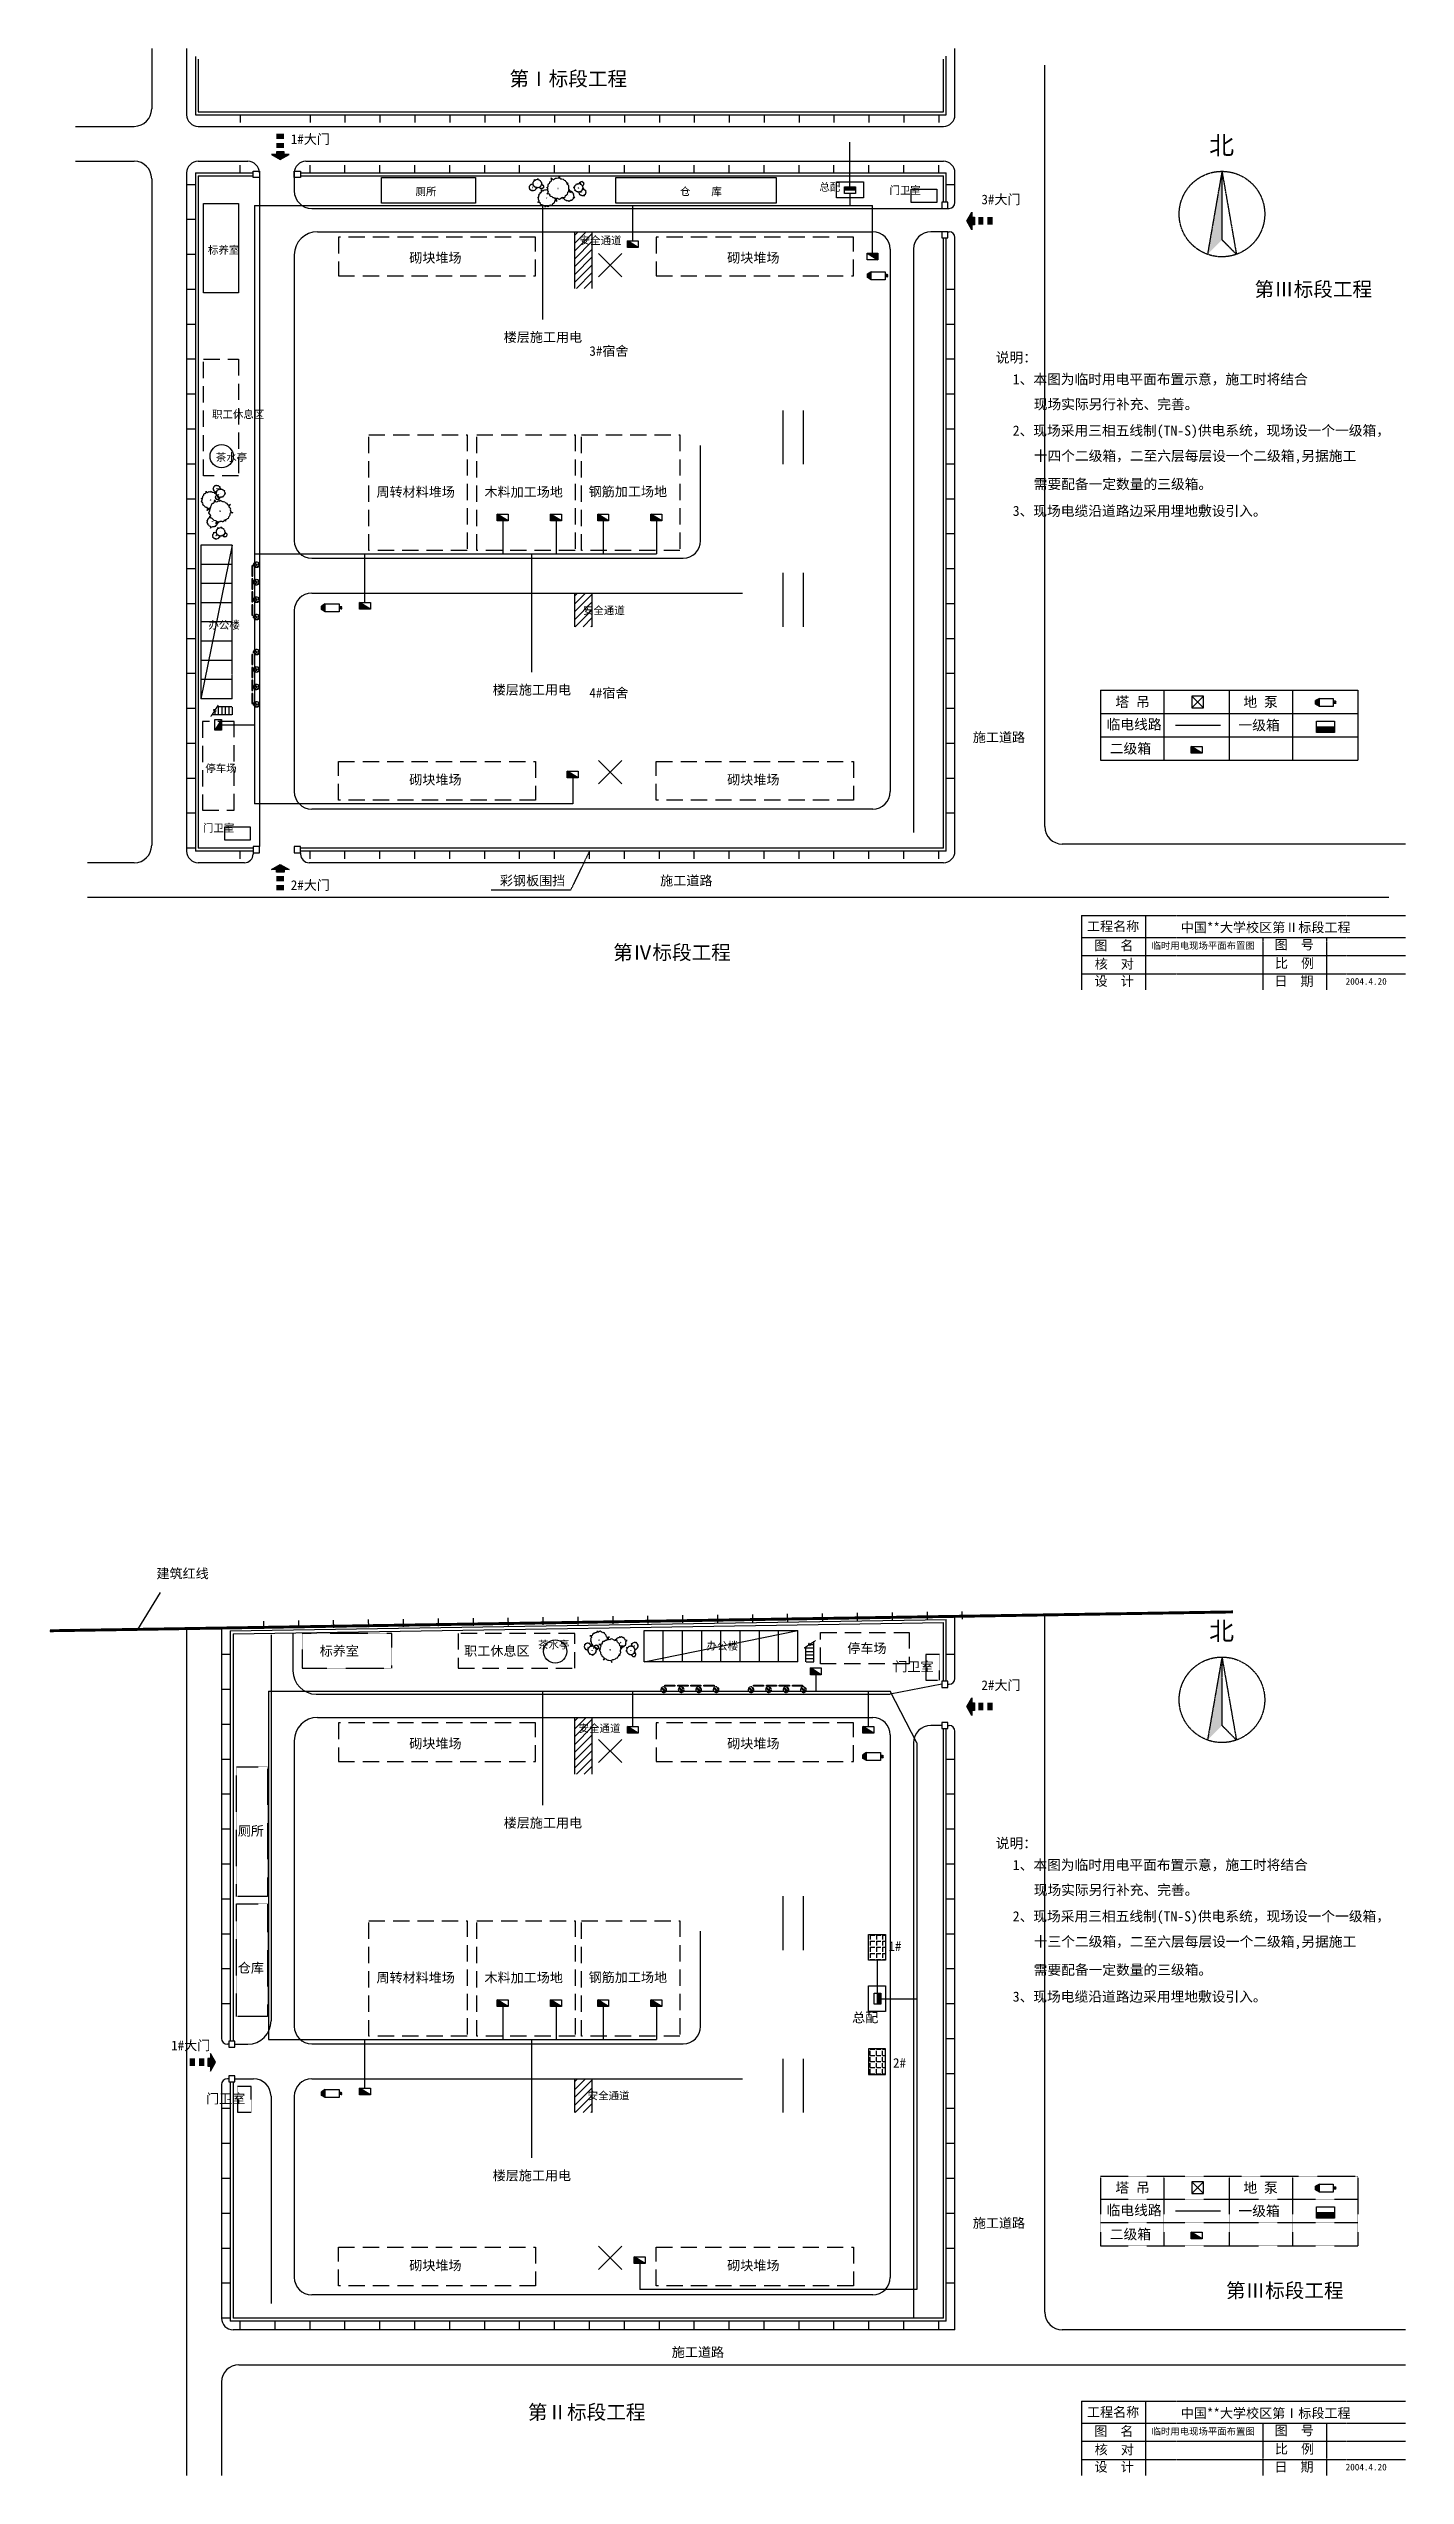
# Model space of a CAD drawing. Extents: x -109435 to 1065231, y 80891 to 497838.
# Drawn here: x 832133 to 1065231, y 80891 to 497838 of the extents above; entities that cross this region are included whole.
import ezdxf

# ---------------------------------------------------------------- set-up
doc = ezdxf.new("R2010")
doc.units = 0
doc.linetypes.add('CENTER', pattern=[50.8, 31.75, -6.35, 6.35, -6.35])
doc.linetypes.add('DASHED', pattern=[19.05, 12.7, -6.35])
doc.layers.get('0').update_dxf_attribs({"linetype": 'CONTINUOUS'})
for name, color, linetype in [('LAYER3', 3, 'CONTINUOUS'), ('LUNKUO', 6, 'CONTINUOUS'), ('临电', 6, '电线'), ('周边', 7, 'CONTINUOUS'), ('围墙', 7, 'CONTINUOUS'), ('堆场', 7, 'DASHED'), ('塔吊机械', 1, 'CONTINUOUS'), ('墙基线', 7, 'CONTINUOUS'), ('拟建', 7, 'CONTINUOUS'), ('机械', 1, 'CONTINUOUS'), ('柱', 1, 'CONTINUOUS'), ('标注', 7, 'CONTINUOUS'), ('绿化', 3, 'CONTINUOUS'), ('道路', 8, 'CONTINUOUS')]:
    doc.layers.add(name, color=color, linetype=linetype)
doc.styles.add('文字', font='SimSun.ttf')
doc.linetypes.add('电线', pattern='A,0.5,-0.2,["V",STANDARD,S=0.1,R=0,X=-0.01,Y=-0.05],-0.25', length=0.95)
pattern_1 = [(45, (389205.8, -1137769.5), (-673.5192, 673.5192), [])]
pattern_2 = [(45, (389205.8, -882519.9), (-673.5192, 673.5192), [])]

msp = doc.modelspace()

# ---------------------------------------------------------------- texts
at = {"linetype": 'CENTER', "style": '文字'}
for s, height, p in [('第Ⅰ标段工程', 2468.38, (911313.4, 491415.3)), ('1#大门', 1645.59, (873748.8, 481453.9)), ('北', 3134.4, (1031510.7, 479645)), ('厕所', 1316.47, (895161, 472616.6)), ('仓    库 ', 1316.47, (940602.9, 472616.6)), ('总配', 1316.47, (964543.6, 473386.2)), ('门卫室', 1316.47, (976601.8, 472831.2)), ('3#大门', 1645.59, (992391.6, 471094.5)), ('标养室', 1316.47, (859517, 462562.7)), ('砌块堆场', 1645.59, (894102, 461066.3)), ('安全通道', 1316.47, (923377.9, 464206.1)), ('砌块堆场', 1645.59, (948720.2, 461066.3)), ('第Ⅲ标段工程', 2468.38, (1039303.6, 455253)), ('楼层施工用电', 1645.59, (910324.9, 447433.9)), ('3#宿舍', 1645.59, (925033.8, 445050.7)), ('职工休息区', 1316.47, (860212.8, 434327.4)), ('茶水亭', 1316.47, (860870.5, 426954.2)), ('周转材料堆场', 1645.59, (888466.6, 420846)), ('木料加工场地', 1645.59, (907023.7, 420846)), ('钢筋加工场地', 1645.59, (924925.3, 420910.6)), ('安全通道', 1316.47, (923933.9, 400648.3)), ('楼层施工用电', 1645.59, (908429.6, 386855.3)), ('4#宿舍', 1645.59, (925033.8, 386317.3)), ('施工道路', 1645.59, (990908, 378693.6)), ('停车场', 1316.47, (859055.9, 373504.2)), ('砌块堆场', 1645.59, (894102, 371402)), ('砌块堆场', 1645.59, (948720.2, 371402)), ('门卫室', 1316.47, (858647.4, 363275.3)), ('2#大门', 1645.59, (873748.8, 353298.3)), ('彩钢板围挡', 1645.59, (909680.4, 354070.9)), ('施工道路', 1645.59, (937202.5, 354070.9)), ('工程名称', 1645.59, (1010520, 346213)), ('中国**大学校区第Ⅱ标段工程', 1645.586, (1026630.6, 346034.7)), ('第Ⅳ标段工程', 2468.38, (929133.9, 341315.2)), ('图  名', 1645.59, (1011774.2, 342940.7)), ('临时用电现场平面布置图', 1151.91, (1021611.1, 343134.1)), ('图  号', 1645.59, (1042767.3, 343060.6)), ('设  计', 1645.59, (1011824.7, 336807.1)), ('核  对', 1645.59, (1011850, 339753.4)), ('比  例', 1645.59, (1042807.7, 339883.7)), ('日  期', 1645.59, (1042708.1, 336802.3)), ('2004.4.20', 1151.91, (1054959, 337004.3)), ('建筑红线', 1645.59, (850673.2, 235023.7)), ('北', 3134.4, (1031510.7, 224395.4)), ('标养室', 1645.59, (878722.8, 221726.7)), ('职工休息区', 1645.59, (903537.3, 221726.7)), ('茶水亭', 1316.47, (916220.1, 222952)), ('停车场', 1645.59, (969350.3, 222176.2)), ('门卫室', 1645.59, (977435.6, 219029.1)), ('2#大门', 1645.59, (992391.6, 215844.9)), ('安全通道', 1316.47, (923196.1, 208582)), ('砌块堆场', 1645.59, (894102, 205816.8)), ('砌块堆场', 1645.59, (948720.2, 205816.8)), ('厕所', 1645.59, (864637.8, 190808.8)), ('楼层施工用电', 1645.59, (910324.9, 192184.3)), ('1#', 1645.59, (976415.5, 171013)), ('仓库', 1645.59, (864637.8, 167275.5)), ('周转材料堆场', 1645.59, (888466.6, 165596.4)), ('木料加工场地', 1645.59, (907023.7, 165596.4)), ('钢筋加工场地', 1645.59, (924925.3, 165661.1)), ('总配', 1645.59, (970180.6, 158746.5)), ('1#大门', 1645.59, (853194.8, 153954.7)), ('2#', 1645.59, (977195.2, 150937.9)), ('门卫室', 1645.59, (859194.8, 144805.9)), ('安全通道', 1316.47, (924748.6, 145476.6)), ('楼层施工用电', 1645.59, (908429.6, 131605.7)), ('施工道路', 1645.59, (990908, 123444.1)), ('砌块堆场', 1645.59, (894102, 116152.4)), ('砌块堆场', 1645.59, (948720.2, 116152.4)), ('第Ⅲ标段工程', 2468.38, (1034393, 111434)), ('施工道路', 1645.59, (939194.1, 101253.2)), ('第Ⅱ标段工程', 2468.38, (914473.4, 90538.5)), ('工程名称', 1645.59, (1010520, 90963.5)), ('中国**大学校区第Ⅰ标段工程', 1645.586, (1026630.6, 90785.1)), ('图  名', 1645.59, (1011774.2, 87691.1)), ('临时用电现场平面布置图', 1151.91, (1021611.1, 87884.6)), ('图  号', 1645.59, (1042767.3, 87811)), ('设  计', 1645.59, (1011824.7, 81557.5)), ('核  对', 1645.59, (1011850, 84503.8)), ('比  例', 1645.59, (1042807.7, 84634.1)), ('日  期', 1645.59, (1042708.1, 81552.7)), ('2004.4.20', 1151.91, (1054959, 81754.7))]:
    msp.add_text(s, height=height, dxfattribs=at).set_placement(p)
at = {"linetype": 'CENTER', "insert": (864983.5, 399458.6), "char_height": 1316.47, "width": 6475.664, "attachment_point": 3, "style": '文字'}
msp.add_mtext('办公楼', dxfattribs=at)
at = {"insert": (945206.2, 224060), "char_height": 1316.47, "width": 6475.664, "attachment_point": 1, "style": '文字'}
msp.add_mtext('办公楼', dxfattribs=at)
at = {"layer": '标注', "ltscale": 500, "style": '文字'}
for s, height, p in [('说明：', 1728.19, (994851.9, 443895.9)), ('1、本图为临时用电平面布置示意，施工时将结合', 1728.193, (997771.1, 440169.3)), ('现场实际另行补充、完善。', 1728.193, (1001379.9, 435874)), ('2、现场采用三相五线制(TN-S)供电系统，现场设一个一级箱，', 1728.193, (997771.1, 431345.5)), ('十四个二级箱，二至六层每层设一个二级箱,另据施工', 1728.193, (1001379.9, 426995.6)), ('需要配备一定数量的三级箱。', 1728.193, (1001379.9, 422150.3)), ('3、现场电缆沿道路边采用埋地敷设引入。', 1728.193, (997771.1, 417544.4)), ('说明：', 1728.19, (994851.9, 188646.3)), ('1、本图为临时用电平面布置示意，施工时将结合', 1728.193, (997771.1, 184919.7)), ('现场实际另行补充、完善。', 1728.193, (1001379.9, 180624.5)), ('2、现场采用三相五线制(TN-S)供电系统，现场设一个一级箱，', 1728.193, (997771.1, 176095.9)), ('十三个二级箱，二至六层每层设一个二级箱,另据施工', 1728.193, (1001379.9, 171746)), ('需要配备一定数量的三级箱。', 1728.193, (1001379.9, 166900.7)), ('3、现场电缆沿道路边采用埋地敷设引入。', 1728.193, (997771.1, 162294.8))]:
    msp.add_text(s, height=height, dxfattribs=at).set_placement(p)
at = {"layer": '标注', "style": '文字'}
for s, p in [('塔 吊', (1015393.3, 384714.9)), ('地 泵', (1037388.6, 384714.9)), ('临电线路', (1013881.2, 380856.6)), ('一级箱', (1036536.6, 380714.9)), ('二级箱', (1014432.9, 376714.9)), ('塔 吊', (1015393.3, 129465.3)), ('地 泵', (1037388.6, 129465.3)), ('临电线路', (1013881.2, 125607)), ('一级箱', (1036536.6, 125465.3)), ('二级箱', (1014432.9, 121465.3))]:
    msp.add_text(s, height=1734.61, dxfattribs=at).set_placement(p)

# ---------------------------------------------------------------- blocks, each defined once
blk = doc.blocks.new('A$C466C0C2C')
at = {"layer": '机械'}
for p, q in [((0, 619), (250, 619)), ((0, 520), (250, 520)), ((83, 619), (83, 520)), ((100, 724), (422, 724)), ((100, 415), (422, 415)), ((250, 619), (250, 520)), ((422, 1139), (2397, 1139)), ((422, 0), (422, 1139)), ((2397, 0), (422, 0)), ((2397, 1139), (2937, 827)), ((2397, 1139), (2397, 0)), ((2397, 1139), (2397, 0)), ((2397, 0), (2937, 312)), ((2515, 1071), (2515, 68)), ((2617, 1012), (2617, 127)), ((2726, 949), (2726, 190)), ((2836, 885), (2836, 253)), ((2937, 827), (2937, 312))]:
    blk.add_line(p, q, dxfattribs=at)
for centre, start, end in [((100, 624), 90, 180), ((100, 515), 180, 270)]:
    blk.add_arc(centre, 100, start, end, dxfattribs=at)
blk = doc.blocks.new('A$C09D66538')
at = {"layer": '柱', "xscale": 1.5, "yscale": 1.5, "zscale": 1.5}
blk.add_blockref('A$C466C0C2C', (0, 0), dxfattribs=at)
blk = doc.blocks.new('A$C163C7220')
at = {"layer": 'LUNKUO', "ltscale": 2, "rotation": 359.999990026076}
blk.add_blockref('A$C09D66538', (0, 0), dxfattribs=at)
blk = doc.blocks.new('A$C3C6C44F6')
at = {"layer": '周边'}
h = blk.add_hatch(color=256, dxfattribs=at)
h.paths.add_polyline_path([(1986, 828), (786, 828), (786, 0), (1986, 0)])
h.paths.add_polyline_path([(786, 2266), (786, 1438), (1986, 1438), (1986, 2266)])
h.paths.add_polyline_path([(1986, 2844), (1986, 3244), (2771, 3244), (1386, 4044), (0, 3244), (786, 3244), (786, 2844)])
at = {"layer": '周边', "linetype": 'CONTINUOUS'}
blk.add_lwpolyline([(1986, 3244), (1986, 2844), (786, 2844), (786, 3244), (0, 3244), (1386, 4044), (2771, 3244), (1986, 3244)], dxfattribs=at)
blk = doc.blocks.new('A$C7AB25CB9')
at = {"layer": 'LAYER3'}
for p, q in [((42, 1205), (807, 1177)), ((807, 1177), (99, 1328)), ((994, 266), (219, 274)), ((445, 91), (994, 266)), ((1105, 1773), (1462, 1084)), ((1590, 617), (1120, 0)), ((1287, 60), (1590, 617)), ((1462, 1084), (1415, 1636))]:
    blk.add_line(p, q, dxfattribs=at)
blk.add_circle((924, 873), 200, dxfattribs=at)
for start, end in [(159.4395, 222.050048), (76.775353, 150.943715), (240.418061, 284.142411), (295.356497, 55.354387)]:
    blk.add_arc((897, 885), 913, start, end, dxfattribs=at)
blk = doc.blocks.new('CLUMP_OF_TREES_OR_BUSHES_-')
for points in [[(-10.993, 56.487), (-9.228, 58.426), (-10.144, 63.512), (-8.923, 67.033), (-3.43, 69.772), (2.673, 72.119), (-2.82, 71.728), (-10.449, 71.728), (-13.195, 74.075), (-13.806, 83.073), (-16.857, 86.594), (-22.045, 92.071), (-22.961, 94.81), (-22.656, 98.722), (-28.759, 100.678), (-31.811, 99.113), (-35.472, 101.461), (-45.543, 109.676), (-49.815, 108.503), (-55.308, 106.155), (-59.58, 106.938), (-60.801, 113.98), (-63.242, 104.982), (-67.209, 106.938), (-70.872, 104.59), (-74.839, 104.982), (-80.637, 101.461), (-86.435, 101.069), (-90.402, 97.548), (-90.402, 94.419), (-93.454, 90.898), (-98.947, 90.115), (-105.66, 90.115), (-101.083, 87.768), (-98.031, 82.682), (-100.778, 77.596), (-103.829, 74.466), (-103.219, 69.772), (-104.134, 65.077), (-108.102, 62.73), (-104.439, 60.774), (-102.609, 55.297), (-103.829, 50.211), (-102.303, 44.342), (-98.947, 41.995), (-98.031, 38.865), (-98.031, 34.953), (-93.148, 32.606), (-90.707, 29.476), (-91.317, 22.434), (-93.454, 17.348), (-89.487, 21.26), (-85.519, 23.999), (-82.468, 23.216), (-78.806, 19.304), (-74.228, 15.783), (-69.956, 15.392), (-59.886, 12.653), (-58.254, 7.074)], [(59.448, 5.262), (60.936, 4.858), (62.652, -1.011), (63.415, 4.858), (64.178, 5.836), (66.848, 6.814), (69.709, 6.569), (73.905, 7.792), (76.385, 9.748), (79.627, 10.237), (81.153, 12.438), (84.014, 15.127), (84.205, 17.084), (85.158, 17.573), (88.591, 16.839), (85.73, 20.262), (88.591, 20.751), (89.545, 21.974), (90.689, 24.174), (91.452, 24.663), (90.499, 25.886), (91.261, 31.999), (92.596, 33.466), (92.024, 36.645), (92.787, 38.845), (96.22, 40.557), (100.035, 42.024), (96.602, 41.779), (91.834, 41.779), (90.117, 43.246), (89.736, 48.871), (87.828, 51.071), (84.586, 54.494), (84.014, 56.206), (84.205, 58.651), (80.39, 59.873), (78.483, 58.895), (76.194, 60.362), (69.9, 65.497), (67.23, 64.764), (63.797, 63.297), (61.126, 63.786), (60.364, 68.187), (58.838, 62.563), (56.358, 63.786), (54.07, 62.319), (51.59, 62.563), (47.966, 60.362), (44.343, 60.118), (41.863, 57.917), (41.863, 55.961), (39.956, 53.761), (36.523, 53.272), (32.327, 53.272), (35.187, 51.805), (36.641, 49.381)]]:
    blk.add_lwpolyline(points)
for points in [[(-4.577, 66.508), (-7.629, 55.261), (-12.588, 57.706), (-17.166, 54.772), (-22.125, 55.261), (-29.372, 50.86), (-36.62, 50.371), (-41.579, 45.969), (-41.579, 42.057), (-45.393, 37.656), (-52.259, 36.678), (-60.651, 36.678), (-54.93, 33.743), (-51.115, 27.386), (-54.548, 21.029), (-58.363, 17.116), (-57.6, 11.248), (-58.744, 5.38), (-63.703, 2.446), (-59.126, 0), (-56.837, -6.846), (-58.363, -13.203), (-56.455, -20.539), (-52.259, -23.473), (-51.115, -27.385), (-51.115, -32.275), (-45.012, -35.21), (-41.96, -39.122), (-42.723, -47.924), (-45.393, -54.282), (-40.434, -49.391), (-35.475, -45.968), (-31.661, -46.946), (-27.083, -51.837), (-21.362, -56.238), (-16.021, -56.727), (-3.433, -60.15), (0, -71.887), (1.526, -60.15), (3.052, -58.194), (8.392, -56.238), (14.114, -56.727), (22.506, -54.282), (27.465, -50.369), (33.949, -49.391), (37.001, -44.99), (42.723, -39.611), (43.104, -35.699), (45.012, -34.721), (51.878, -36.188), (46.156, -29.341), (51.878, -28.363), (53.785, -25.918), (56.074, -21.517), (57.6, -20.539), (55.692, -18.094), (57.218, -5.868), (59.888, -2.934), (58.744, 3.424), (60.27, 7.825), (67.136, 11.248), (74.765, 14.182), (67.899, 13.693), (58.363, 13.693), (54.93, 16.627), (54.167, 27.875), (50.352, 32.276), (43.867, 39.123), (42.723, 42.546), (43.104, 47.436), (35.475, 49.882), (31.661, 47.925), (27.083, 50.86), (14.495, 61.129), (9.155, 59.662), (2.289, 56.728), (-3.052, 57.706)], [(-58.055, 61.947), (-58.97, 60.774), (-57.139, 60.774)], [(-1.144, 1.468), (-2.289, 0), (0, 0)], [(62.08, 35.667), (61.508, 34.933), (62.652, 34.933)]]:
    blk.add_lwpolyline(points, close=True)

# ---------------------------------------------------------------- hatches: boundary and pattern name
at = {"linetype": 'CENTER'}
for points in [[(1033708.2, 476745.8), (1031224.9, 462483.2), (1033708.2, 464989.6)], [(1033708.2, 221496.2), (1031224.9, 207233.6), (1033708.2, 209740)]]:
    msp.add_hatch(color=256, dxfattribs=at).paths.add_polyline_path(points)
at = {"layer": '临电', "ltscale": 6000}
for points in [[(968864.6, 474106.7), (968864.6, 473528.7), (970733.7, 473528.7), (970733.7, 474106.7)], [(931580, 464817.3), (931580, 463661.3), (933449.1, 463661.3)], [(974617.8, 461540.3), (974617.8, 462696.2), (972748.8, 462696.2)], [(909228.1, 417843.2), (909228.1, 416687.2), (911097.2, 416687.2)], [(918377.1, 417843.2), (918377.1, 416687.2), (920246.2, 416687.2)], [(926477.1, 417843.2), (926477.1, 416687.2), (928346.2, 416687.2)], [(935626.2, 417843.2), (935626.2, 416687.2), (937495.3, 416687.2)], [(885548.4, 402679), (885548.4, 401523.1), (887417.5, 401523.1)], [(860716, 380713.6), (861872, 380713.6), (861872, 382582.6)], [(1053040.1, 380342.5), (1053040.1, 381305.7), (1049925, 381305.7), (1049925, 380342.5)], [(1028444.3, 377956.4), (1028444.3, 376800.5), (1030313.4, 376800.5)], [(921243.2, 373713.9), (921243.2, 372557.9), (923112.3, 372557.9)], [(963006.5, 219616), (963006.5, 218460.1), (964875.5, 218460.1)], [(931580, 209567.7), (931580, 208411.8), (933449.1, 208411.8)], [(972031.2, 209567.7), (972031.2, 208411.8), (973900.3, 208411.8)], [(975117.9, 163723.9), (974539.9, 163723.9), (974539.9, 161854.8), (975117.9, 161854.8)], [(909228.1, 162593.6), (909228.1, 161437.7), (911097.2, 161437.7)], [(918377.1, 162593.6), (918377.1, 161437.7), (920246.2, 161437.7)], [(926477.1, 162593.6), (926477.1, 161437.7), (928346.2, 161437.7)], [(935626.2, 162593.6), (935626.2, 161437.7), (937495.3, 161437.7)], [(885548.4, 147429.5), (885548.4, 146273.5), (887417.5, 146273.5)], [(1053040.1, 125092.9), (1053040.1, 126056.2), (1049925, 126056.2), (1049925, 125092.9)], [(1028444.3, 122706.9), (1028444.3, 121550.9), (1030313.4, 121550.9)], [(932754.1, 118464.3), (932754.1, 117308.3), (934623.1, 117308.3)]]:
    msp.add_hatch(color=256, dxfattribs=at).paths.add_polyline_path(points)
at = {"layer": '周边'}
h = msp.add_hatch(dxfattribs=at)
h.set_pattern_fill('ANGLE', color=256, scale=150, style=0)
h.set_pattern_definition([(0, (44983.1, 1461411.7), (0, -1047.75), [762, -285.75]), (270, (44983.1, 1461411.7), (-1047.75, -6e-14), [762, -285.75])])
h.paths.add_polyline_path([(973003.2, 173840.7), (975925.2, 173840.7), (975925.2, 169438.1), (973003.2, 169438.1)])
h.paths.add_polyline_path([(976795.3, 173104.3), (979935.6, 173104.3), (979935.6, 170704.5), (976795.3, 170704.5)], flags=9)
h = msp.add_hatch(dxfattribs=at)
h.set_pattern_fill('ANGLE', color=256, scale=150, style=0)
h.set_pattern_definition([(0, (44983.1, -1137769.5), (0, 1047.75), [762, -285.75]), (90, (44983.1, -1137769.5), (-1047.75, 6e-14), [762, -285.75])])
h.paths.add_polyline_path([(973003.2, 149801.5), (975925.2, 149801.5), (975925.2, 154204.1), (973003.2, 154204.1)])
h.paths.add_polyline_path([(976795.3, 150537.9), (979935.6, 150537.9), (979935.6, 152937.7), (976795.3, 152937.7)], flags=9)
at = {"layer": '绿化', "ltscale": 8000}
h = msp.add_hatch(dxfattribs=at)
h.set_pattern_fill('ANSI31', color=256, scale=300, style=0)
h.set_pattern_definition(pattern_2)
h.paths.add_polyline_path([(922535.9, 456605.7), (925535.9, 456605.7), (925535.9, 464179), (924223.1, 466370.6), (922535.9, 466370.6)])
h.paths.add_polyline_path([(925535.9, 466370.6), (924223.1, 466370.6), (925535.9, 464179)], flags=17)
h.paths.add_polyline_path([(924135.9, 462182.4), (926935.9, 462182.4), (926935.9, 461282.4), (924135.9, 461282.4)], flags=9)
h = msp.add_hatch(dxfattribs=at)
h.set_pattern_fill('ANSI31', color=256, scale=300, style=0)
h.set_pattern_definition(pattern_2)
h.paths.add_polyline_path([(922535.9, 398505.7), (925535.9, 398505.7), (925535.9, 404283.3), (922535.9, 404283.3)])
h = msp.add_hatch(dxfattribs=at)
h.set_pattern_fill('ANSI31', color=256, scale=300, style=0)
h.set_pattern_definition(pattern_1)
h.paths.add_polyline_path([(922535.9, 201356.1), (925535.9, 201356.1), (925535.9, 208929.4), (924223.1, 211121.1), (922535.9, 211121.1)])
h.paths.add_polyline_path([(925535.9, 211121.1), (924223.1, 211121.1), (925535.9, 208929.4)], flags=17)
h.paths.add_polyline_path([(924135.9, 206932.9), (926935.9, 206932.9), (926935.9, 206032.9), (924135.9, 206032.9)], flags=9)
h = msp.add_hatch(dxfattribs=at)
h.set_pattern_fill('ANSI31', color=256, scale=300, style=0)
h.set_pattern_definition(pattern_1)
h.paths.add_polyline_path([(922535.9, 143256.1), (925535.9, 143256.1), (925535.9, 149033.7), (922535.9, 149033.7)])

# ---------------------------------------------------------------- linework, layer by layer
at = {"linetype": 'CENTER'}
for p, q in [((1033708.2, 476745.8), (1031224.9, 462483.2)), ((1033708.2, 476745.8), (1033708.2, 464989.6)), ((1033708.2, 476745.8), (1036191.5, 462483.2)), ((1036191.5, 462483.2), (1033708.2, 464989.6)), ((863683.7, 386122.5), (863683.7, 399322.5)), ((860607.5, 384015.4), (859985.9, 383066)), ((860451.9, 384206.2), (860927.2, 384013.5)), ((860732.1, 384205.6), (860451.9, 384206.2)), ((860927.2, 384013.5), (860607.5, 384015.4)), ((860683.7, 384131.7), (860683.7, 383373.8)), ((861282.3, 385045.8), (860732.1, 384205.6)), ((863683.7, 384748.2), (861087.4, 384748.2)), ((861283.7, 384748.2), (861283.7, 383373.8)), ((861883.7, 384748.2), (861883.7, 383373.8)), ((862483.7, 384748.2), (862483.7, 383373.8)), ((863083.7, 384748.2), (863083.7, 383373.8)), ((863683.7, 384748.2), (863683.7, 383373.8)), ((863683.7, 383373.8), (860187.4, 383373.8)), ((925059.3, 359957.7), (921802.8, 353231.6)), ((921802.8, 353231.6), (908178.1, 353231.6)), ((1009577.2, 348920.2), (1065231.4, 348920.2)), ((1009577.2, 348920.2), (1009577.2, 336140.9)), ((1020554.2, 348920.2), (1020554.2, 336140.9)), ((1009577.2, 345109.5), (1065231.4, 345109.5)), ((1009577.2, 342011), (1065231.4, 342011)), ((1040739.6, 345109.5), (1040739.6, 336140.9)), ((1051692, 345109.5), (1051692, 336140.9)), ((1009577.2, 338875.2), (1065231.4, 338875.2)), ((961921.1, 223051.4), (962761.3, 223601.6)), ((962218.7, 220650), (962218.7, 223246.3)), ((962218.7, 223050), (963593.1, 223050)), ((962218.7, 222450), (963593.1, 222450)), ((962218.7, 221850), (963593.1, 221850)), ((962218.7, 221250), (963593.1, 221250)), ((962761.3, 223601.6), (962760.8, 223881.8)), ((962760.8, 223881.8), (962953.4, 223406.5)), ((962835.2, 223650), (963593.1, 223650)), ((962951.5, 223726.2), (963900.9, 224347.8)), ((962953.4, 223406.5), (962951.5, 223726.2)), ((963593.1, 220650), (963593.1, 224146.3)), ((1033708.2, 221496.2), (1031224.9, 207233.6)), ((1033708.2, 221496.2), (1036191.5, 207233.6)), ((1033708.2, 221496.2), (1033708.2, 209740)), ((960844.4, 220650), (947644.4, 220650)), ((962218.7, 220650), (963593.1, 220650)), ((1036191.5, 207233.6), (1033708.2, 209740)), ((1009577.2, 93670.6), (1065231.4, 93670.6)), ((1009577.2, 93670.6), (1009577.2, 80891.3)), ((1020554.2, 93670.6), (1020554.2, 80891.3)), ((1009577.2, 89859.9), (1065231.4, 89859.9)), ((1040739.6, 89859.9), (1040739.6, 80891.3)), ((1051692, 89859.9), (1051692, 80891.3)), ((1009577.2, 86761.4), (1065231.4, 86761.4)), ((1009577.2, 83625.6), (1065231.4, 83625.6))]:
    msp.add_line(p, q, dxfattribs=at)
for p, q in [((922535.9, 456605.7), (922535.9, 466370.6)), ((925535.9, 456605.7), (925535.9, 466370.6)), ((863683.7, 412522.5), (858283.7, 386122.5)), ((858283.7, 412522.5), (858283.7, 399322.5)), ((863683.7, 412522.5), (858283.7, 412522.5)), ((863683.7, 409222.5), (858283.7, 409222.5)), ((863683.7, 399322.5), (863683.7, 412522.5)), ((863683.7, 405922.5), (858283.7, 405922.5)), ((863683.7, 402622.5), (858283.7, 402622.5)), ((922535.9, 398505.7), (922535.9, 404283.3)), ((925535.9, 398505.7), (925535.9, 404283.3)), ((858283.7, 399322.5), (858283.7, 386122.5)), ((863683.7, 399322.5), (858283.7, 399322.5)), ((863683.7, 399322.5), (858283.7, 399322.5)), ((863683.7, 396022.5), (858283.7, 396022.5)), ((863683.7, 392722.5), (858283.7, 392722.5)), ((863683.7, 389422.5), (858283.7, 389422.5)), ((863683.7, 386122.5), (858283.7, 386122.5)), ((934444.4, 220650), (960844.4, 226050)), ((934444.4, 226050), (947644.4, 226050)), ((934444.4, 220650), (934444.4, 226050)), ((937744.4, 220650), (937744.4, 226050)), ((941044.4, 220650), (941044.4, 226050)), ((944344.4, 220650), (944344.4, 226050)), ((947644.4, 226050), (960844.4, 226050)), ((947644.4, 220650), (947644.4, 226050)), ((947644.4, 220650), (947644.4, 226050)), ((950944.4, 220650), (950944.4, 226050)), ((954244.4, 220650), (954244.4, 226050)), ((957544.4, 220650), (957544.4, 226050)), ((960844.4, 220650), (960844.4, 226050)), ((947644.4, 220650), (934444.4, 220650)), ((922535.9, 201356.1), (922535.9, 211121.1)), ((925535.9, 201356.1), (925535.9, 211121.1)), ((922535.9, 143256.1), (922535.9, 149033.7)), ((925535.9, 143256.1), (925535.9, 149033.7))]:
    msp.add_line(p, q)
at = {"ltscale": 100}
for p, q in [((832383.4, 226010.1), (1035595.5, 229246.6)), ((863350.9, 226003.2), (986348.5, 227962.2)), ((863850.9, 225511.1), (985848.5, 227454.2))]:
    msp.add_line(p, q, dxfattribs=at)
at = {"linetype": 'CENTER'}
for centre in [(1033708.2, 469398.3), (1033708.2, 214148.7)]:
    msp.add_circle(centre, 7347.5, dxfattribs=at)
at = {"layer": '临电', "ltscale": 6000}
for p, q in [((969799.1, 474106.7), (969799.1, 481774)), ((970733.7, 473528.7), (968864.6, 473528.7)), ((969799.1, 472950.8), (969799.1, 470861.9)), ((867493.5, 470861.9), (973683.3, 470861.9)), ((867493.5, 470861.9), (867493.5, 368075.4)), ((917038.8, 451293.2), (917038.8, 470861.9)), ((932514.5, 464817.3), (932514.5, 470861.9)), ((973683.3, 462696.2), (973683.3, 470861.9)), ((933449.1, 463661.3), (931580, 464817.3)), ((972748.8, 462696.2), (974617.8, 461540.3)), ((911097.2, 416687.2), (909228.1, 417843.2)), ((920246.2, 416687.2), (918377.1, 417843.2)), ((928346.2, 416687.2), (926477.1, 417843.2)), ((937495.3, 416687.2), (935626.2, 417843.2)), ((910162.6, 416687.2), (910162.6, 411015)), ((919311.7, 416687.2), (919311.7, 411015)), ((927411.7, 416687.2), (927411.7, 411015)), ((936560.7, 416687.2), (936560.7, 411015)), ((867493.5, 411015), (936560.7, 411015)), ((886483, 402679), (886483, 411015)), ((915143.5, 390714.6), (915143.5, 411015)), ((887417.5, 401523.1), (885548.4, 402679)), ((861872, 382582.6), (860716, 380713.6)), ((861872, 381648.1), (867493.5, 381648.1)), ((1025754.8, 381601.2), (1033445.1, 381601.2)), ((1049925, 381305.7), (1053040.1, 381305.7)), ((1030313.4, 376800.5), (1028444.3, 377956.4)), ((923112.3, 372557.9), (921243.2, 373713.9)), ((922177.8, 368075.4), (867493.5, 368075.4)), ((964875.5, 218460.1), (963006.5, 219616)), ((963941, 218460.1), (963941, 215612.3)), ((869902.9, 215612.3), (976720.9, 215612.3)), ((869902.9, 215612.3), (869902.9, 155765.4)), ((917038.8, 196043.7), (917038.8, 215612.3)), ((932514.5, 209567.7), (932514.5, 215612.3)), ((972965.8, 209567.7), (972965.8, 215612.3)), ((981289.4, 206743.2), (976720.9, 215612.3)), ((933449.1, 208411.8), (931580, 209567.7)), ((973900.3, 208411.8), (972031.2, 209567.7)), ((981289.4, 206743.2), (981289.4, 112825.8)), ((974539.9, 163723.9), (974539.9, 169438.1)), ((974539.9, 161854.8), (974539.9, 163723.9)), ((975117.9, 162789.3), (981289.4, 162789.3)), ((911097.2, 161437.7), (909228.1, 162593.6)), ((910162.6, 161437.7), (910162.6, 155765.4)), ((920246.2, 161437.7), (918377.1, 162593.6)), ((919311.7, 161437.7), (919311.7, 155765.4)), ((928346.2, 161437.7), (926477.1, 162593.6)), ((927411.7, 161437.7), (927411.7, 155765.4)), ((937495.3, 161437.7), (935626.2, 162593.6)), ((936560.7, 161437.7), (936560.7, 155765.4)), ((869902.9, 155765.4), (936560.7, 155765.4)), ((886483, 147429.5), (886483, 155765.4)), ((915143.5, 135465), (915143.5, 155765.4)), ((887417.5, 146273.5), (885548.4, 147429.5)), ((1025754.8, 126351.6), (1033445.1, 126351.6)), ((1049925, 126056.2), (1053040.1, 126056.2)), ((1030313.4, 121550.9), (1028444.3, 122706.9)), ((934623.1, 117308.3), (932754.1, 118464.3)), ((981289.4, 112825.8), (933688.6, 112825.8))]:
    msp.add_line(p, q, dxfattribs=at)
at = {"layer": '临电'}
for p, q in [((922177.8, 372557.9), (922177.8, 368075.4)), ((933688.6, 117308.3), (933688.6, 112825.8))]:
    msp.add_line(p, q, dxfattribs=at)
at = {"layer": '临电', "ltscale": 6000}
for points in [[(970733.7, 472950.8), (968864.6, 472950.8), (968864.6, 474106.7), (970733.7, 474106.7)], [(931580, 464817.3), (933449.1, 464817.3), (933449.1, 463661.3), (931580, 463661.3)], [(974617.8, 461540.3), (972748.8, 461540.3), (972748.8, 462696.2), (974617.8, 462696.2)], [(909228.1, 417843.2), (911097.2, 417843.2), (911097.2, 416687.2), (909228.1, 416687.2)], [(918377.1, 417843.2), (920246.2, 417843.2), (920246.2, 416687.2), (918377.1, 416687.2)], [(926477.1, 417843.2), (928346.2, 417843.2), (928346.2, 416687.2), (926477.1, 416687.2)], [(935626.2, 417843.2), (937495.3, 417843.2), (937495.3, 416687.2), (935626.2, 416687.2)], [(885548.4, 402679), (887417.5, 402679), (887417.5, 401523.1), (885548.4, 401523.1)], [(860716, 380713.6), (860716, 382582.6), (861872, 382582.6), (861872, 380713.6)], [(1049925, 382269), (1053040.1, 382269), (1053040.1, 380342.5), (1049925, 380342.5)], [(1028444.3, 377956.4), (1030313.4, 377956.4), (1030313.4, 376800.5), (1028444.3, 376800.5)], [(921243.2, 373713.9), (923112.3, 373713.9), (923112.3, 372557.9), (921243.2, 372557.9)], [(963006.5, 219616), (964875.5, 219616), (964875.5, 218460.1), (963006.5, 218460.1)], [(931580, 209567.7), (933449.1, 209567.7), (933449.1, 208411.8), (931580, 208411.8)], [(972031.2, 209567.7), (973900.3, 209567.7), (973900.3, 208411.8), (972031.2, 208411.8)], [(973961.9, 161854.8), (973961.9, 163723.9), (975117.9, 163723.9), (975117.9, 161854.8)], [(909228.1, 162593.6), (911097.2, 162593.6), (911097.2, 161437.7), (909228.1, 161437.7)], [(918377.1, 162593.6), (920246.2, 162593.6), (920246.2, 161437.7), (918377.1, 161437.7)], [(926477.1, 162593.6), (928346.2, 162593.6), (928346.2, 161437.7), (926477.1, 161437.7)], [(935626.2, 162593.6), (937495.3, 162593.6), (937495.3, 161437.7), (935626.2, 161437.7)], [(885548.4, 147429.5), (887417.5, 147429.5), (887417.5, 146273.5), (885548.4, 146273.5)], [(1049925, 127019.5), (1053040.1, 127019.5), (1053040.1, 125092.9), (1049925, 125092.9)], [(1028444.3, 122706.9), (1030313.4, 122706.9), (1030313.4, 121550.9), (1028444.3, 121550.9)], [(932754.1, 118464.3), (934623.1, 118464.3), (934623.1, 117308.3), (932754.1, 117308.3)]]:
    msp.add_lwpolyline(points, close=True, dxfattribs=at)
at = {"layer": '周边'}
for p, q in [((1012869.3, 387587.9), (1057076.7, 387587.9)), ((1012869.3, 387587.9), (1012869.3, 383587.9)), ((1012869.3, 387587.9), (1012869.3, 375587.9)), ((1023706.5, 387587.9), (1023706.5, 375587.9)), ((1034973, 387587.9), (1034973, 375587.9)), ((1045810.2, 387587.9), (1045810.2, 375587.9)), ((1045810.2, 387587.9), (1045810.2, 383587.9)), ((1045810.2, 387587.9), (1045810.2, 383587.9)), ((1057076.7, 387587.9), (1057076.7, 375587.9)), ((1012869.3, 383587.9), (1034973, 383587.9)), ((1012869.3, 383587.9), (1034973, 383587.9)), ((1012869.3, 379587.9), (1034973, 379587.9)), ((1034973, 383587.9), (1057076.7, 383587.9)), ((1034973, 383587.9), (1057076.7, 383587.9)), ((1034973, 379587.9), (1057076.7, 379587.9)), ((1012869.3, 375587.9), (1034973, 375587.9)), ((1034973, 375587.9), (1057076.7, 375587.9))]:
    msp.add_line(p, q, dxfattribs=at)
for points in [[(889322.7, 475686.3), (905462.8, 475686.3), (905462.8, 471252), (889322.7, 471252)], [(929563.5, 475686.3), (957141.1, 475686.3), (957141.1, 471252), (929563.5, 471252)], [(864769.9, 471240.5), (864769.9, 455840.7), (858769.9, 455840.7), (858769.9, 471240.5)], [(967477.3, 474940.4), (972121, 474940.4), (972121, 472207.7), (967477.3, 472207.7)], [(984745.3, 471363.3), (980344.3, 471363.3), (980344.3, 473702.2), (984745.3, 473702.2)], [(866791, 361807.3), (862390, 361807.3), (862390, 364146.2), (866791, 364146.2)], [(973003.2, 173840.7), (975925.2, 173840.7), (975925.2, 169438.1), (973003.2, 169438.1)], [(973003.2, 165016.1), (975925.2, 165016.1), (975925.2, 160613.6), (973003.2, 160613.6)], [(973003.2, 149801.5), (975925.2, 149801.5), (975925.2, 154204.1), (973003.2, 154204.1)]]:
    msp.add_lwpolyline(points, close=True, dxfattribs=at)
at = {"layer": '围墙'}
for p, q in [((857350.9, 496490), (857350.9, 486461.5)), ((986348.5, 486461.5), (986348.5, 496500.7)), ((857850.9, 495990), (857850.9, 486961.5)), ((985848.5, 486961.5), (985848.5, 496000.7)), ((857350.9, 486461.5), (986348.5, 486461.5)), ((857850.9, 486961.5), (985848.5, 486961.5)), ((865059.3, 486461.5), (865059.3, 485140.8)), ((877059.3, 486461.5), (877059.3, 485140.8)), ((883059.3, 486461.5), (883059.3, 485140.8)), ((889059.3, 486461.5), (889059.3, 485140.8)), ((895059.3, 486461.5), (895059.3, 485140.8)), ((901059.3, 486461.5), (901059.3, 485140.8)), ((907059.3, 486461.5), (907059.3, 485140.8)), ((913059.3, 486461.5), (913059.3, 485140.8)), ((919059.3, 486461.5), (919059.3, 485140.8)), ((925059.3, 486461.5), (925059.3, 485140.8)), ((931059.3, 486461.5), (931059.3, 485140.8)), ((937059.3, 486461.5), (937059.3, 485140.8)), ((943059.3, 486461.5), (943059.3, 485140.8)), ((949059.3, 486461.5), (949059.3, 485140.8)), ((955059.3, 486461.5), (955059.3, 485140.8)), ((961059.3, 486461.5), (961059.3, 485140.8)), ((967059.3, 486461.5), (967059.3, 485140.8)), ((973059.3, 486461.5), (973059.3, 485140.8)), ((979059.3, 486461.5), (979059.3, 485140.8)), ((985059.3, 486461.5), (985059.3, 485140.8)), ((857350.9, 476470.7), (857350.9, 359957.7)), ((857350.9, 476470.7), (867284.3, 476470.7)), ((857850.9, 475970.7), (857850.9, 360457.7)), ((857850.9, 475970.7), (867284.3, 475970.7)), ((865059.3, 476470.7), (865059.3, 477791.4)), ((875417.5, 476470.7), (986348.5, 476470.7)), ((875417.5, 475970.7), (985848.5, 475970.7)), ((877059.3, 476470.7), (877059.3, 477791.4)), ((883059.3, 476470.7), (883059.3, 477791.4)), ((889059.3, 476470.7), (889059.3, 477791.4)), ((895059.3, 476470.7), (895059.3, 477791.4)), ((901059.3, 476470.7), (901059.3, 477791.4)), ((907059.3, 476470.7), (907059.3, 477791.4)), ((913059.3, 476470.7), (913059.3, 477791.4)), ((919059.3, 476470.7), (919059.3, 477791.4)), ((925059.3, 476470.7), (925059.3, 477791.4)), ((931059.3, 476470.7), (931059.3, 477791.4)), ((937059.3, 476470.7), (937059.3, 477791.4)), ((943059.3, 476470.7), (943059.3, 477791.4)), ((949059.3, 476470.7), (949059.3, 477791.4)), ((955059.3, 476470.7), (955059.3, 477791.4)), ((961059.3, 476470.7), (961059.3, 477791.4)), ((967059.3, 476470.7), (967059.3, 477791.4)), ((973059.3, 476470.7), (973059.3, 477791.4)), ((979059.3, 476470.7), (979059.3, 477791.4)), ((985059.3, 476470.7), (985059.3, 477791.4)), ((985848.5, 471437.2), (985848.5, 475970.7)), ((986348.5, 471437.2), (986348.5, 476470.7)), ((856030.2, 474503.7), (857350.9, 474503.7)), ((986348.5, 474503.7), (987669.2, 474503.7)), ((856030.2, 468503.7), (857350.9, 468503.7)), ((985848.5, 360457.7), (985848.5, 465304.1)), ((986348.5, 359957.7), (986348.5, 465304.1)), ((856030.2, 462503.7), (857350.9, 462503.7)), ((856030.2, 456503.7), (857350.9, 456503.7)), ((986348.5, 456503.7), (987669.2, 456503.7)), ((856030.2, 450503.7), (857350.9, 450503.7)), ((986348.5, 450503.7), (987669.2, 450503.7)), ((856030.2, 444503.7), (857350.9, 444503.7)), ((986348.5, 444503.7), (987669.2, 444503.7)), ((856030.2, 438503.7), (857350.9, 438503.7)), ((986348.5, 438503.7), (987669.2, 438503.7)), ((856030.2, 432503.7), (857350.9, 432503.7)), ((986348.5, 432503.7), (987669.2, 432503.7)), ((856030.2, 426503.7), (857350.9, 426503.7)), ((986348.5, 426503.7), (987669.2, 426503.7)), ((856030.2, 420503.7), (857350.9, 420503.7)), ((986348.5, 420503.7), (987669.2, 420503.7)), ((856030.2, 414503.7), (857350.9, 414503.7)), ((986348.5, 414503.7), (987669.2, 414503.7)), ((856030.2, 408503.7), (857350.9, 408503.7)), ((986348.5, 408503.7), (987669.2, 408503.7)), ((856030.2, 402503.7), (857350.9, 402503.7)), ((986348.5, 402503.7), (987669.2, 402503.7)), ((856030.2, 396503.7), (857350.9, 396503.7)), ((986348.5, 396503.7), (987669.2, 396503.7)), ((856030.2, 390503.7), (857350.9, 390503.7)), ((986348.5, 390503.7), (987669.2, 390503.7)), ((856030.2, 384503.7), (857350.9, 384503.7)), ((986348.5, 384503.7), (987669.2, 384503.7)), ((856030.2, 378503.7), (857350.9, 378503.7)), ((986348.5, 378503.7), (987669.2, 378503.7)), ((986348.5, 378503.7), (987669.2, 378503.7)), ((856030.2, 372503.7), (857350.9, 372503.7)), ((986348.5, 372503.7), (987669.2, 372503.7)), ((986348.5, 372503.7), (987669.2, 372503.7)), ((856030.2, 366503.7), (857350.9, 366503.7)), ((986348.5, 366503.7), (987669.2, 366503.7)), ((986348.5, 366503.7), (987669.2, 366503.7)), ((856030.2, 360503.7), (857350.9, 360503.7)), ((867284.3, 359957.7), (857350.9, 359957.7)), ((867284.3, 360457.7), (857850.9, 360457.7)), ((865059.3, 358637), (865059.3, 359957.7)), ((985848.5, 360457.7), (875417.5, 360457.7)), ((986348.5, 359957.7), (875417.5, 359957.7)), ((877059.3, 358637), (877059.3, 359957.7)), ((883059.3, 358637), (883059.3, 359957.7)), ((889059.3, 358637), (889059.3, 359957.7)), ((895059.3, 358637), (895059.3, 359957.7)), ((901059.3, 358637), (901059.3, 359957.7)), ((907059.3, 358637), (907059.3, 359957.7)), ((913059.3, 358637), (913059.3, 359957.7)), ((919059.3, 358637), (919059.3, 359957.7)), ((925059.3, 358637), (925059.3, 359957.7)), ((931059.3, 358637), (931059.3, 359957.7)), ((937059.3, 358637), (937059.3, 359957.7)), ((943059.3, 358637), (943059.3, 359957.7)), ((949059.3, 358637), (949059.3, 359957.7)), ((955059.3, 358637), (955059.3, 359957.7)), ((961059.3, 358637), (961059.3, 359957.7)), ((967059.3, 358637), (967059.3, 359957.7)), ((973059.3, 358637), (973059.3, 359957.7)), ((979059.3, 358637), (979059.3, 359957.7)), ((985059.3, 358637), (985059.3, 359957.7)), ((847500.2, 226250.8), (851391.1, 232611.7)), ((989117.7, 228006.3), (989099.6, 229326.9)), ((863350.9, 226003.2), (863350.9, 155516.4)), ((863850.9, 225511.1), (863850.9, 155516.4)), ((869129, 226361.4), (869110.9, 227682)), ((875128.4, 226443.6), (875110.3, 227764.2)), ((881127.8, 226525.9), (881109.7, 227846.5)), ((887127.3, 226608.1), (887109.2, 227928.7)), ((893126.7, 226690.4), (893108.6, 228011)), ((899126.2, 226772.6), (899108.1, 228093.2)), ((905125.6, 226854.9), (905107.5, 228175.5)), ((911125, 226937.1), (911106.9, 228257.7)), ((917124.5, 227019.4), (917106.4, 228340)), ((923123.9, 227101.6), (923105.8, 228422.2)), ((929123.3, 227183.8), (929105.2, 228504.4)), ((935122.8, 227266.1), (935104.7, 228586.7)), ((941122.2, 227348.3), (941104.1, 228668.9)), ((947121.6, 227430.6), (947103.5, 228751.2)), ((953121.1, 227512.8), (953103, 228833.4)), ((959120.5, 227595.1), (959102.4, 228915.7)), ((965120, 227677.3), (965101.9, 228997.9)), ((971119.4, 227759.6), (971101.3, 229080.2)), ((977118.8, 227841.8), (977100.7, 229162.4)), ((983118.3, 227924.1), (983100.2, 229244.6)), ((985848.5, 217343), (985848.5, 227454.2)), ((986348.5, 217343), (986348.5, 227962.2)), ((862030.2, 221967.1), (863350.9, 221967.1)), ((986348.5, 221967.1), (987669.2, 221967.1)), ((862030.2, 215967.1), (863350.9, 215967.1)), ((862030.2, 209967.1), (863350.9, 209967.1)), ((985848.5, 107921.1), (985848.5, 209209.9)), ((986348.5, 107421.1), (986348.5, 209209.9)), ((862030.2, 203967.1), (863350.9, 203967.1)), ((986348.5, 203967.1), (987669.2, 203967.1)), ((862030.2, 197967.1), (863350.9, 197967.1)), ((986348.5, 197967.1), (987669.2, 197967.1)), ((862030.2, 191967.1), (863350.9, 191967.1)), ((986348.5, 191967.1), (987669.2, 191967.1)), ((862030.2, 185967.1), (863350.9, 185967.1)), ((986348.5, 185967.1), (987669.2, 185967.1)), ((862030.2, 179967.1), (863350.9, 179967.1)), ((986348.5, 179967.1), (987669.2, 179967.1)), ((862030.2, 173967.1), (863350.9, 173967.1)), ((986348.5, 173967.1), (987669.2, 173967.1)), ((862030.2, 167967.1), (863350.9, 167967.1)), ((986348.5, 167967.1), (987669.2, 167967.1)), ((862030.2, 161967.1), (863350.9, 161967.1)), ((986348.5, 161967.1), (987669.2, 161967.1)), ((986348.5, 155967.1), (987669.2, 155967.1)), ((863350.9, 148500.4), (863350.9, 107421.1)), ((863850.9, 148500.4), (863850.9, 107921.1)), ((986348.5, 149967.1), (987669.2, 149967.1)), ((862030.2, 143967.1), (863350.9, 143967.1)), ((986348.5, 143967.1), (987669.2, 143967.1)), ((862030.2, 137967.1), (863350.9, 137967.1)), ((986348.5, 137967.1), (987669.2, 137967.1)), ((862030.2, 131967.1), (863350.9, 131967.1)), ((986348.5, 131967.1), (987669.2, 131967.1)), ((862030.2, 125967.1), (863350.9, 125967.1)), ((986348.5, 125967.1), (987669.2, 125967.1)), ((986348.5, 125967.1), (987669.2, 125967.1)), ((862030.2, 119967.1), (863350.9, 119967.1)), ((986348.5, 119967.1), (987669.2, 119967.1)), ((986348.5, 119967.1), (987669.2, 119967.1)), ((862030.2, 113967.1), (863350.9, 113967.1)), ((986348.5, 113967.1), (987669.2, 113967.1)), ((986348.5, 113967.1), (987669.2, 113967.1)), ((862030.2, 107967.1), (863350.9, 107967.1)), ((986348.5, 107421.1), (863350.9, 107421.1)), ((985848.5, 107921.1), (863850.9, 107921.1)), ((865059.3, 106100.4), (865059.3, 107421.1)), ((871059.3, 106100.4), (871059.3, 107421.1)), ((877059.3, 106100.4), (877059.3, 107421.1)), ((883059.3, 106100.4), (883059.3, 107421.1)), ((889059.3, 106100.4), (889059.3, 107421.1)), ((895059.3, 106100.4), (895059.3, 107421.1)), ((901059.3, 106100.4), (901059.3, 107421.1)), ((907059.3, 106100.4), (907059.3, 107421.1)), ((913059.3, 106100.4), (913059.3, 107421.1)), ((919059.3, 106100.4), (919059.3, 107421.1)), ((925059.3, 106100.4), (925059.3, 107421.1)), ((931059.3, 106100.4), (931059.3, 107421.1)), ((937059.3, 106100.4), (937059.3, 107421.1)), ((943059.3, 106100.4), (943059.3, 107421.1)), ((949059.3, 106100.4), (949059.3, 107421.1)), ((955059.3, 106100.4), (955059.3, 107421.1)), ((961059.3, 106100.4), (961059.3, 107421.1)), ((967059.3, 106100.4), (967059.3, 107421.1)), ((973059.3, 106100.4), (973059.3, 107421.1)), ((979059.3, 106100.4), (979059.3, 107421.1)), ((985059.3, 106100.4), (985059.3, 107421.1))]:
    msp.add_line(p, q, dxfattribs=at)
for points in [[(867284.3, 476754.3), (868350.9, 476754.3), (868350.9, 475687.7), (867284.3, 475687.7)], [(874350.9, 476754.3), (875417.5, 476754.3), (875417.5, 475687.7), (874350.9, 475687.7)], [(986636.3, 470370.6), (986636.3, 471437.2), (985569.7, 471437.2), (985569.7, 470370.6)], [(986636.3, 465304.1), (986636.3, 466370.6), (985569.7, 466370.6), (985569.7, 465304.1)], [(867284.3, 359670.9), (868350.9, 359670.9), (868350.9, 360737.5), (867284.3, 360737.5)], [(874350.9, 359670.9), (875417.5, 359670.9), (875417.5, 360737.5), (874350.9, 360737.5)], [(986636.3, 216276.5), (986636.3, 217343), (985569.7, 217343), (985569.7, 216276.5)], [(986636.3, 209209.9), (986636.3, 210276.5), (985569.7, 210276.5), (985569.7, 209209.9)], [(864147.8, 154449.9), (864147.8, 155516.4), (863081.2, 155516.4), (863081.2, 154449.9)], [(864147.8, 148500.4), (864147.8, 149567), (863081.2, 149567), (863081.2, 148500.4)]]:
    msp.add_lwpolyline(points, close=True, dxfattribs=at)
at = {"layer": '围墙', "linetype": 'DASHED', "ltscale": 200, "const_width": 500}
msp.add_lwpolyline([(832383.4, 226010.1), (1035595.5, 229246.6)], dxfattribs=at)
at = {"layer": '堆场'}
for p, q in [((1012869.3, 132338.3), (1057076.7, 132338.3)), ((1012869.3, 132338.3), (1012869.3, 128338.3)), ((1012869.3, 132338.3), (1012869.3, 120338.3)), ((1023706.5, 132338.3), (1023706.5, 120338.3)), ((1034973, 132338.3), (1034973, 120338.3)), ((1045810.2, 132338.3), (1045810.2, 120338.3)), ((1045810.2, 132338.3), (1045810.2, 128338.3)), ((1045810.2, 132338.3), (1045810.2, 128338.3)), ((1057076.7, 132338.3), (1057076.7, 120338.3)), ((1012869.3, 128338.3), (1034973, 128338.3)), ((1012869.3, 128338.3), (1034973, 128338.3)), ((1034973, 128338.3), (1057076.7, 128338.3)), ((1034973, 128338.3), (1057076.7, 128338.3)), ((1012869.3, 124338.3), (1034973, 124338.3)), ((1034973, 124338.3), (1057076.7, 124338.3)), ((1012869.3, 120338.3), (1034973, 120338.3)), ((1034973, 120338.3), (1057076.7, 120338.3))]:
    msp.add_line(p, q, dxfattribs=at)
at = {"layer": '堆场', "ltscale": 220}
for points in [[(881916.8, 458784.5), (915809.1, 458784.5), (915809.1, 465424.2), (881916.8, 465424.2)], [(936535, 458784.5), (970427.3, 458784.5), (970427.3, 465424.2), (936535, 465424.2)], [(864769.9, 444449.1), (864769.9, 424449.1), (858769.9, 424449.1), (858769.9, 444449.1)], [(887129.9, 431446.7), (904058.2, 431446.7), (904058.2, 411585.8), (887129.9, 411585.8)], [(905686.9, 431446.7), (922615.3, 431446.7), (922615.3, 411585.8), (905686.9, 411585.8)], [(923671.5, 431446.7), (940599.8, 431446.7), (940599.8, 411585.8), (923671.5, 411585.8)], [(858594, 382226.1), (858594, 366975.4), (863994, 366975.4), (863994, 382226.1)], [(881916.8, 375356.9), (915809.1, 375356.9), (915809.1, 368717.1), (881916.8, 368717.1)], [(936535, 375356.9), (970427.3, 375356.9), (970427.3, 368717.1), (936535, 368717.1)], [(902517.8, 219563.7), (922517.8, 219563.7), (922517.8, 225563.7), (902517.8, 225563.7)], [(964740.8, 225739.7), (979991.5, 225739.7), (979991.5, 220339.7), (964740.8, 220339.7)], [(881916.8, 203534.9), (915809.1, 203534.9), (915809.1, 210174.6), (881916.8, 210174.6)], [(936535, 203534.9), (970427.3, 203534.9), (970427.3, 210174.6), (936535, 210174.6)], [(887129.9, 176197.2), (904058.2, 176197.2), (904058.2, 156336.2), (887129.9, 156336.2)], [(905686.9, 176197.2), (922615.3, 176197.2), (922615.3, 156336.2), (905686.9, 156336.2)], [(923671.5, 176197.2), (940599.8, 176197.2), (940599.8, 156336.2), (923671.5, 156336.2)], [(881916.8, 120107.3), (915809.1, 120107.3), (915809.1, 113467.6), (881916.8, 113467.6)], [(936535, 120107.3), (970427.3, 120107.3), (970427.3, 113467.6), (936535, 113467.6)]]:
    msp.add_lwpolyline(points, close=True, dxfattribs=at)
at = {"layer": '堆场'}
for points in [[(875726.4, 219563.7), (891126.2, 219563.7), (891126.2, 225563.7), (875726.4, 225563.7)], [(985159.6, 217542.7), (985159.6, 221943.7), (982820.7, 221943.7), (982820.7, 217542.7)], [(869721.2, 180377.4), (864406.7, 180377.4), (864406.7, 202642.9), (869721.2, 202642.9)], [(869721.2, 159727), (864406.7, 159727), (864406.7, 179109.7), (869721.2, 179109.7)], [(866918.7, 143319.5), (866918.7, 147720.5), (864579.8, 147720.5), (864579.8, 143319.5)]]:
    msp.add_lwpolyline(points, close=True, dxfattribs=at)
at = {"layer": '塔吊机械'}
for p, q in [((930614.7, 462605.6), (926614.7, 458605.6)), ((930614.7, 458605.6), (926614.7, 462605.6)), ((1028549.7, 384569), (1030549.7, 386569)), ((1030549.7, 384569), (1028549.7, 386569)), ((930614.7, 375535.7), (926614.7, 371535.7)), ((930614.7, 371535.7), (926614.7, 375535.7)), ((930614.7, 203356.1), (926614.7, 207356.1)), ((930614.7, 207356.1), (926614.7, 203356.1)), ((1028549.7, 129319.4), (1030549.7, 131319.4)), ((1030549.7, 129319.4), (1028549.7, 131319.4)), ((930614.7, 116286.1), (926614.7, 120286.1)), ((930614.7, 120286.1), (926614.7, 116286.1))]:
    msp.add_line(p, q, dxfattribs=at)
for points in [[(1028549.7, 386569), (1028549.7, 384569), (1030549.7, 384569), (1030549.7, 386569)], [(1028549.7, 131319.4), (1028549.7, 129319.4), (1030549.7, 129319.4), (1030549.7, 131319.4)]]:
    msp.add_lwpolyline(points, close=True, dxfattribs=at)
at = {"layer": '墙基线'}
for p, q in [((958350.9, 426405.7), (958350.9, 435635.7)), ((961835.9, 426405.7), (961835.9, 435635.7)), ((958350.9, 398505.7), (958350.9, 407735.7)), ((961835.9, 398505.7), (961835.9, 407735.7)), ((958350.9, 171156.1), (958350.9, 180386.1)), ((961835.9, 171156.1), (961835.9, 180386.1)), ((958350.9, 143256.1), (958350.9, 152486.1)), ((961835.9, 143256.1), (961835.9, 152486.1))]:
    msp.add_line(p, q, dxfattribs=at)
at = {"layer": '绿化', "ltscale": 8000}
for points in [[(867069.4, 408949.8), (867069.4, 407219.7), (867242.2, 407219.7), (867242.2, 408949.8)], [(867069.4, 406705.1), (867069.4, 404974.9), (867242.2, 404974.9), (867242.2, 406705.1)], [(867069.4, 404489.5), (867069.4, 402759.3), (867242.2, 402759.3), (867242.2, 404489.5)], [(867069.4, 402244.8), (867069.4, 400514.6), (867242.2, 400514.6), (867242.2, 402244.8)], [(867069.4, 393757.8), (867069.4, 392027.6), (867242.2, 392027.6), (867242.2, 393757.8)], [(867069.4, 391513.1), (867069.4, 389782.9), (867242.2, 389782.9), (867242.2, 391513.1)], [(867069.4, 389297.5), (867069.4, 387567.3), (867242.2, 387567.3), (867242.2, 389297.5)], [(867069.4, 387052.7), (867069.4, 385322.6), (867242.2, 385322.6), (867242.2, 387052.7)], [(938017.1, 216660.9), (939747.2, 216660.9), (939747.2, 216488), (938017.1, 216488)], [(940261.8, 216660.9), (941992, 216660.9), (941992, 216488), (940261.8, 216488)], [(942477.4, 216660.9), (944207.6, 216660.9), (944207.6, 216488), (942477.4, 216488)], [(944722.1, 216660.9), (946452.3, 216660.9), (946452.3, 216488), (944722.1, 216488)], [(953209.1, 216660.9), (954939.3, 216660.9), (954939.3, 216488), (953209.1, 216488)], [(955453.9, 216660.9), (957184, 216660.9), (957184, 216488), (955453.9, 216488)], [(957669.4, 216660.9), (959399.6, 216660.9), (959399.6, 216488), (957669.4, 216488)], [(959914.2, 216660.9), (961644.4, 216660.9), (961644.4, 216488), (959914.2, 216488)]]:
    msp.add_lwpolyline(points, close=True, dxfattribs=at)
at = {"layer": '绿化'}
for centre in [(861868.2, 427797.8), (919169.1, 222465.5)]:
    msp.add_circle(centre, 1995.9, dxfattribs=at)
at = {"layer": '道路'}
for p, q in [((849850.9, 497838), (849850.9, 487470.7)), ((855850.9, 497838), (855850.9, 486470.7)), ((987848.5, 486470.7), (987848.5, 497838)), ((1003266.9, 364170.7), (1003266.9, 495007.9)), ((836744.9, 484470.7), (846850.9, 484470.7)), ((857850.9, 484470.7), (985848.5, 484470.7)), ((836744.9, 478470.7), (846850.9, 478470.7)), ((849850.9, 475470.7), (849850.9, 360957.7)), ((855850.9, 476470.7), (855850.9, 359957.7)), ((857850.9, 478470.7), (866350.9, 478470.7)), ((868350.9, 476470.7), (868350.9, 360737.5)), ((874350.9, 476470.7), (874350.9, 473370.6)), ((876350.9, 478470.7), (985848.5, 478470.7)), ((987848.5, 471370.6), (987848.5, 476470.7)), ((877350.9, 470370.6), (985569.7, 470370.6)), ((986636.3, 470370.6), (986848.5, 470370.6)), ((878350.9, 466370.6), (973720.9, 466370.6)), ((976720.9, 463370.6), (976720.9, 370170.7)), ((980720.9, 463370.6), (980720.9, 363170.7)), ((985569.7, 466370.6), (983720.9, 466370.6)), ((986636.3, 466370.6), (986848.5, 466370.6)), ((987848.5, 359957.7), (987848.5, 465370.6)), ((874350.9, 462370.6), (874350.9, 413283.3)), ((944149.4, 413283.3), (944149.4, 429638.9)), ((877350.9, 410283.3), (941149.4, 410283.3)), ((874350.9, 401283.3), (874350.9, 370170.7)), ((877350.9, 404283.3), (951371, 404283.3)), ((973720.9, 367170.7), (877350.9, 367170.7)), ((867284.3, 359670.9), (867284.3, 359457.7)), ((875417.5, 359670.9), (875417.5, 359457.7)), ((1065231.4, 361170.7), (1006266.9, 361170.7)), ((846850.9, 357957.7), (838802.2, 357957.7)), ((865784.3, 357957.7), (857850.9, 357957.7)), ((985848.5, 357957.7), (876917.5, 357957.7)), ((1062371.8, 351957.7), (838802.2, 351957.7)), ((855850.9, 226415.7), (855850.9, 80891.3)), ((861850.9, 226511.3), (861850.9, 155983.1)), ((870350.9, 225310.9), (870350.9, 158983.1)), ((874119.1, 225674.7), (874119.1, 219121.1)), ((987848.5, 217809.8), (987848.5, 228683.9)), ((1003266.9, 108921.1), (1003266.9, 228683.9)), ((878119.1, 215121.1), (976720.9, 215121.1)), ((985569.7, 216809.8), (976720.9, 215121.1)), ((986636.3, 216809.8), (986848.5, 216809.8)), ((878350.9, 211121.1), (973720.9, 211121.1)), ((985569.7, 209743.2), (983720.9, 209743.2)), ((986636.3, 209743.2), (986848.5, 209743.2)), ((987848.5, 105921.1), (987848.5, 208743.2)), ((874350.9, 207121.1), (874350.9, 158033.7)), ((976720.9, 208121.1), (976720.9, 114921.1)), ((980720.9, 206743.2), (980720.9, 107921.1)), ((944149.4, 158033.7), (944149.4, 174389.3)), ((863081.2, 154983.1), (862850.9, 154983.1)), ((864147.8, 154983.1), (866350.9, 154983.1)), ((877350.9, 155033.7), (941149.4, 155033.7)), ((861850.9, 148033.7), (861850.9, 107921.1)), ((863081.2, 149033.7), (862850.9, 149033.7)), ((864147.8, 149033.7), (867350.9, 149033.7)), ((870350.9, 146033.7), (870350.9, 110448.8)), ((874350.9, 146033.7), (874350.9, 114921.1)), ((877350.9, 149033.7), (951371, 149033.7)), ((973720.9, 111921.1), (877350.9, 111921.1)), ((987848.5, 105921.1), (863850.9, 105921.1)), ((1065231.4, 105921.1), (1006266.9, 105921.1)), ((861850.9, 96921.1), (861850.9, 80891.3)), ((864850.9, 99921.1), (1065231.4, 99921.1))]:
    msp.add_line(p, q, dxfattribs=at)
for centre, radius, start, end in [((846850.9, 487470.7), 3000, 270, 0), ((857850.9, 486470.7), 2000, 180, 270), ((985848.5, 486470.7), 2000, 270, 0), ((846850.9, 475470.7), 3000, 0, 90), ((857850.9, 476470.7), 2000, 90, 180), ((866350.9, 476470.7), 2000, 0, 90), ((876350.9, 476470.7), 2000, 90, 180), ((985848.5, 476470.7), 2000, 0, 90), ((877350.9, 473370.6), 3000, 180, 270), ((986848.5, 471370.6), 1000, 270, 0), ((878350.9, 462370.6), 4000, 90, 180), ((973720.9, 463370.6), 3000, 0, 90), ((983720.9, 463370.6), 3000, 90, 180), ((986848.5, 465370.6), 1000, 360, 90), ((877350.9, 413283.3), 3000, 180, 270), ((941149.4, 413283.3), 3000, 270, 0), ((877350.9, 401283.3), 3000, 90, 180), ((877350.9, 370170.7), 3000, 180, 270), ((973720.9, 370170.7), 3000, 270, 0), ((1006266.9, 364170.7), 3000, 180, 270), ((846850.9, 360957.7), 3000, 270, 0), ((857850.9, 359957.7), 2000, 180, 270), ((865784.3, 359457.7), 1500, 270, 0), ((876917.5, 359457.7), 1500, 180, 270), ((985848.5, 359957.7), 2000, 270, 360), ((878119.1, 219121.1), 4000, 180, 270), ((986848.5, 217809.8), 1000, 270, 0), ((878350.9, 207121.1), 4000, 90, 180), ((973720.9, 208121.1), 3000, 0, 90), ((983720.9, 206743.2), 3000, 90, 180), ((986848.5, 208743.2), 1000, 360, 90), ((866350.9, 158983.1), 4000, 270, 0), ((862850.9, 155983.1), 1000, 180, 270), ((877350.9, 158033.7), 3000, 180, 270), ((941149.4, 158033.7), 3000, 270, 0), ((862850.9, 148033.7), 1000, 90, 180), ((867350.9, 146033.7), 3000, 0, 90), ((877350.9, 146033.7), 3000, 90, 180), ((877350.9, 114921.1), 3000, 180, 270), ((973720.9, 114921.1), 3000, 270, 0), ((1006266.9, 108921.1), 3000, 180, 270), ((863850.9, 107921.1), 2000, 180, 270), ((864850.9, 96921.1), 3000, 90, 180)]:
    msp.add_arc(centre, radius, start, end, dxfattribs=at)

# ---------------------------------------------------------------- block references
at = {"layer": '堆场', "ltscale": 2, "yscale": 1.100000000093132, "zscale": 1.1}
for p, xscale, rotation in [((870421.7, 483216.9), -1.099999999976735, 180.0000105023861), ((994322.8, 466707), 1.099999999976735, 89.99998949761392), ((870421.7, 353208.3), 1.099999999976735, 359.999989497614), ((994322.8, 211457.4), 1.099999999976735, 89.99998949761392), ((856384.2, 150346.8), -1.099999999976735, 270.0000105023861)]:
    msp.add_blockref('A$C3C6C44F6', p, dxfattribs=dict(at, xscale=xscale, rotation=rotation))
at = {"layer": '拟建', "xscale": 0.800000011920929, "yscale": 0.800000011920929, "zscale": 0.8, "rotation": 180}
for p in [(976335.1, 459491.2), (882543.4, 402438.1), (1053324.6, 386191.9), (975541.8, 205077.5), (882543.4, 147188.5), (1053324.6, 130942.3)]:
    msp.add_blockref('A$C163C7220', p, dxfattribs=at)
at = {"layer": '绿化'}
for p, xscale, yscale, zscale, rotation in [((916092, 474640.4), -12.19200003717135, 12.19200002029538, 12.192, 173.6494274050559), ((919682.2, 473805.3), -30.48000009292839, 30.48000005073845, 30.48, 173.6494274050559), ((923189.6, 473905.2), -12.19200003717135, 12.19200002029538, 12.192, 263.6494274050559), ((861589.2, 418317.6), -30.48000009292839, 30.48000005073845, 30.48, 83.64942740505586), ((861689.1, 421446.8), -12.19200003717135, 12.19200002029538, 12.192, 83.64942740505586), ((861689.1, 414810.2), -12.19200003717135, 12.19200002029538, 12.192, 173.6494274050559), ((928649.3, 222744.5), 30.48000009292839, 30.48000005073845, 30.48, 6.350572594944164), ((925520.1, 222644.6), 12.19200003717135, 12.19200002029538, 12.192, 6.350572594944164), ((932156.7, 222644.6), 12.19200003717135, 12.19200002029538, 12.192, 276.3505725949441)]:
    msp.add_blockref('CLUMP_OF_TREES_OR_BUSHES_-', p, dxfattribs=dict(at, xscale=xscale, yscale=yscale, zscale=zscale, rotation=rotation))
at = {"layer": '绿化', "ltscale": 8000, "xscale": -0.540000000083819, "yscale": 0.5399999999441206, "zscale": 0.5399999999999999, "rotation": 90}
for p in [(868323.7, 409640.8), (868323.7, 406640.8), (868323.7, 403640.8), (868323.7, 400640.8), (868323.7, 394640.8), (868323.7, 391640.8), (868323.7, 388640.8), (868323.7, 385640.8)]:
    msp.add_blockref('A$C7AB25CB9', p, dxfattribs=at)
at = {"layer": '绿化', "ltscale": 8000, "xscale": 0.540000000083819, "yscale": 0.5399999999441206, "zscale": 0.5399999999999999}
for p in [(937326.1, 215406.5), (940326.1, 215406.5), (943326.1, 215406.5), (946326.1, 215406.5), (952326.1, 215406.5), (955326.1, 215406.5), (958326.1, 215406.5), (961326.1, 215406.5)]:
    msp.add_blockref('A$C7AB25CB9', p, dxfattribs=at)

msp.set_redraw_order([(e.dxf.handle, doc.entitydb.next_handle()) for e in msp.query("TEXT MTEXT ATTDEF DIMENSION ARC_DIMENSION")])  # texts and dimensions are drawn at this point

doc.saveas('drawing.dxf')
